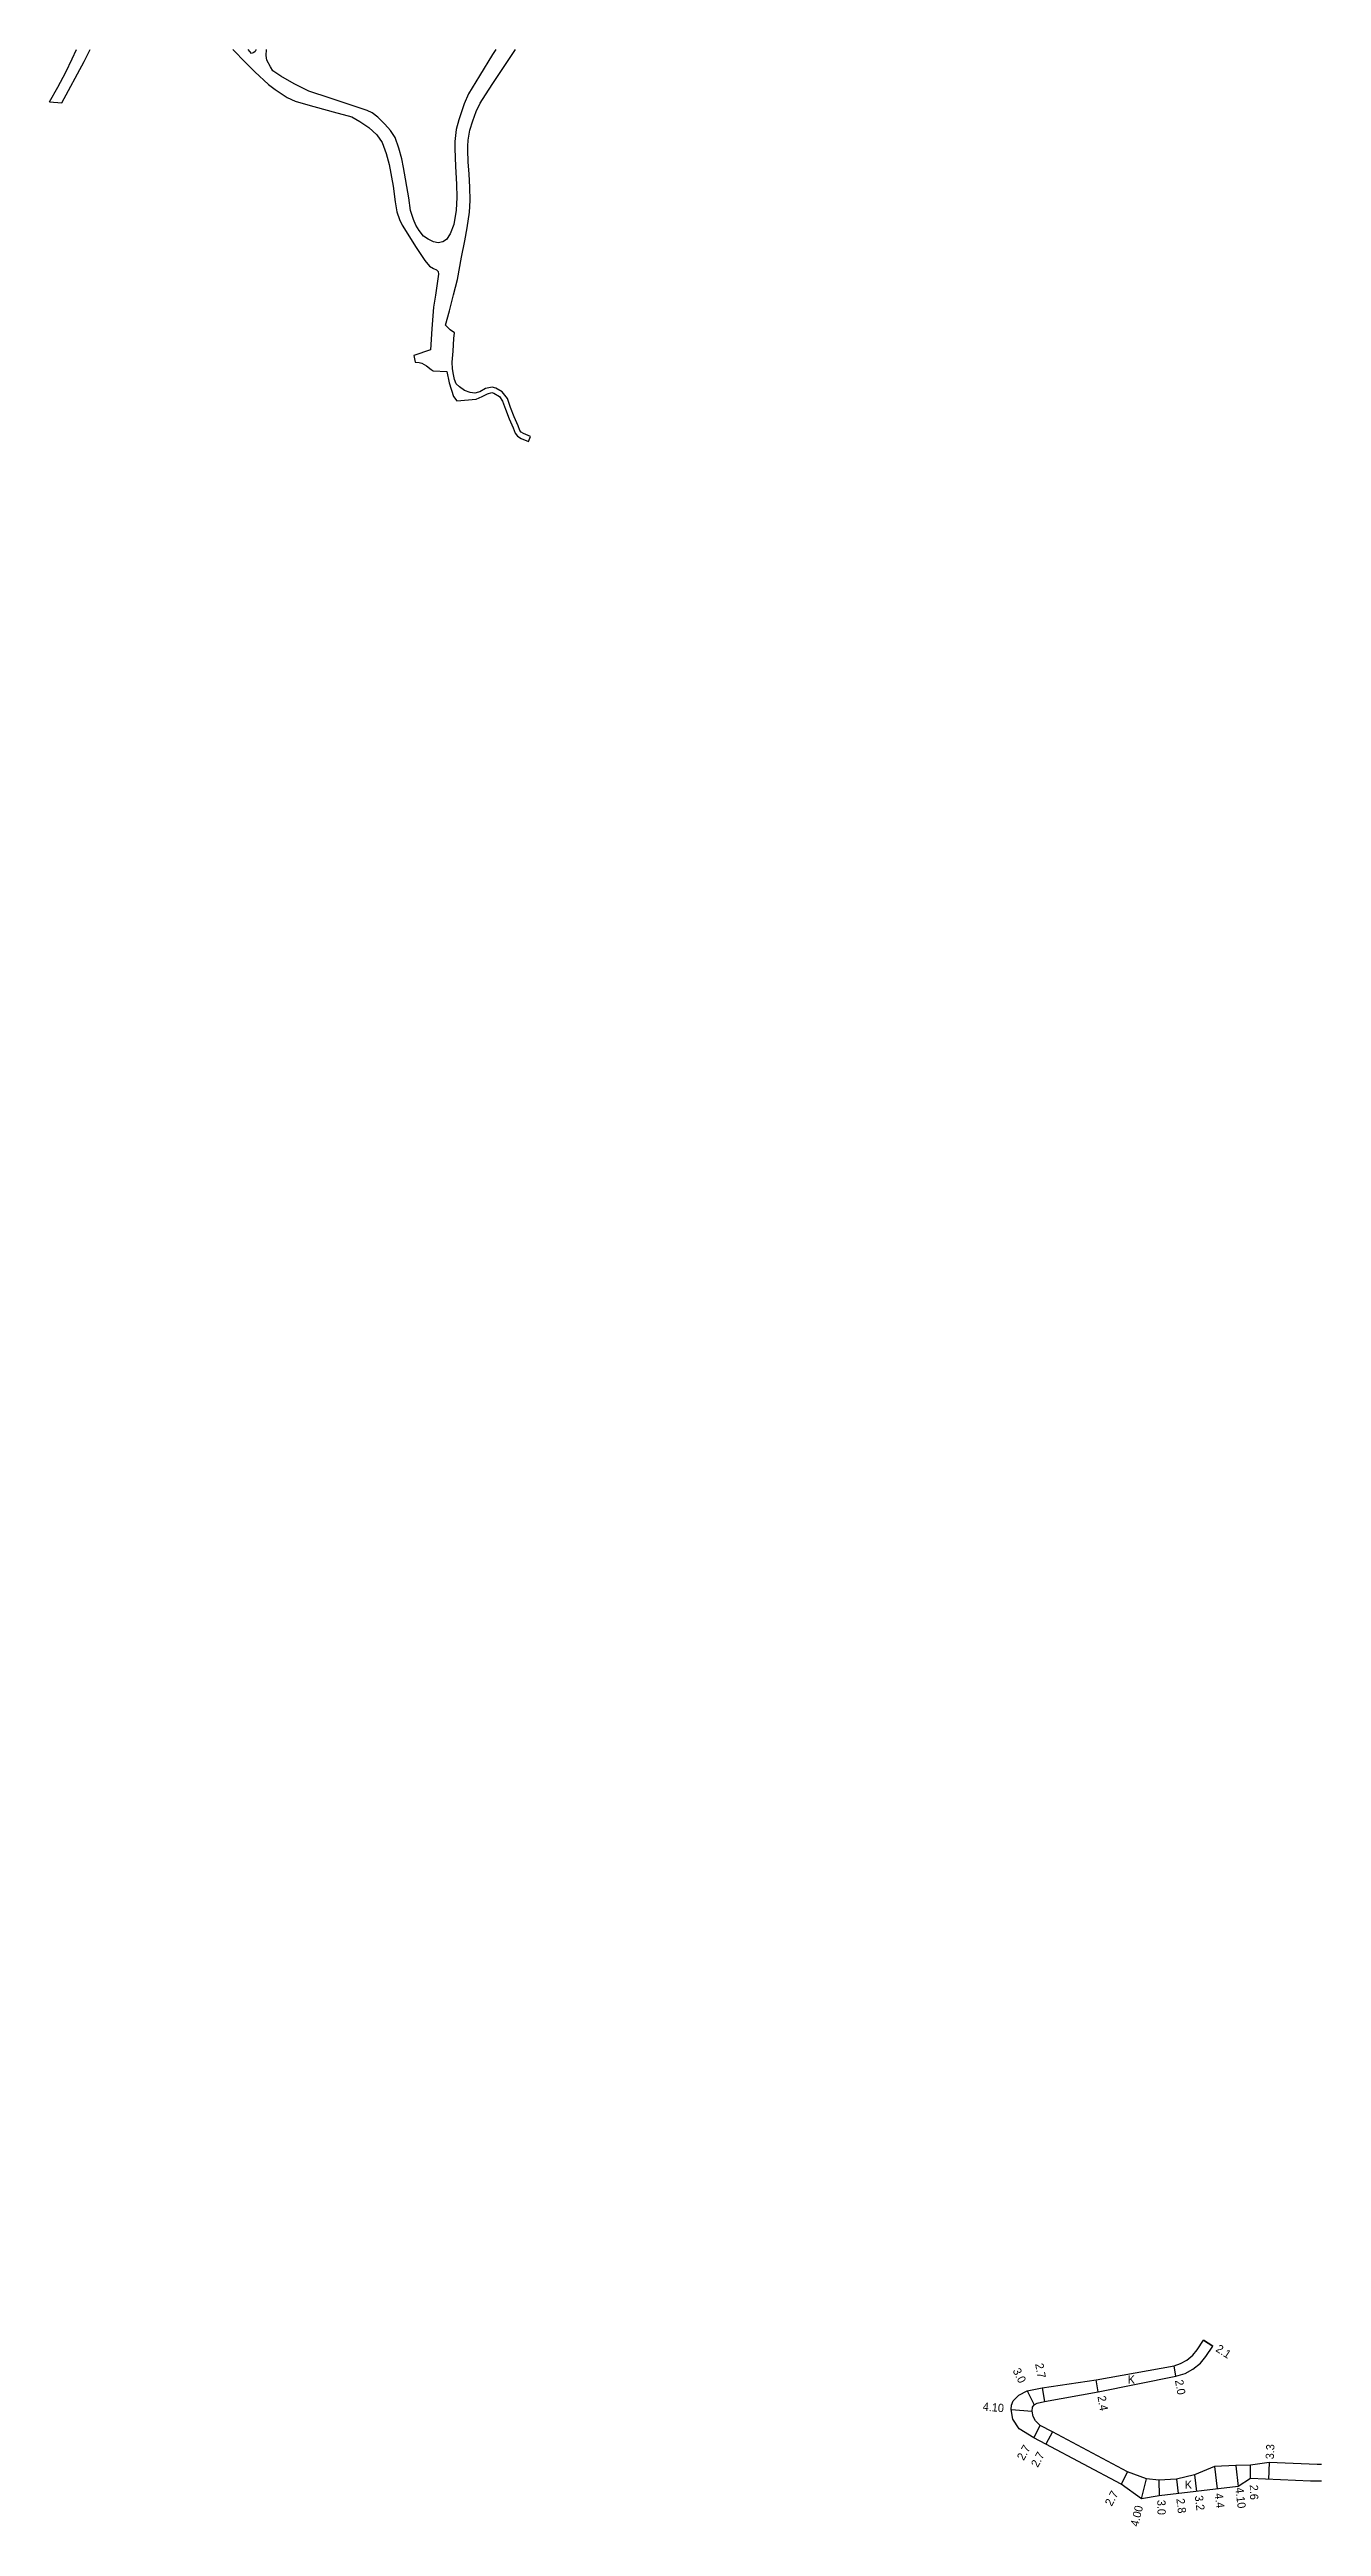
# Model space of a CAD drawing. Header units: metres. Extents: x 0 to 4000, y -99000 to -96000.
# Drawn here: x 3753.8 to 4000, y -98879.3 to -98400 of the extents above; entities that cross this region are included whole.
import ezdxf

# ---------------------------------------------------------------- set-up
doc = ezdxf.new("R2010")
doc.units = ezdxf.units.M
doc.header["$LTSCALE"] = 2.5
for name, color, linetype in [('幅員', 7, 'Continuous'), ('舗装', 7, 'Continuous'), ('道路', 7, 'Continuous')]:
    doc.layers.add(name, color=color, linetype=linetype)
doc.styles.get("Standard").update_dxf_attribs({"font": ''})
doc.styles.get('Standard').set_extended_font_data('@MS PGothic')

msp = doc.modelspace()

# ---------------------------------------------------------------- texts
at = {"layer": '幅員'}
for s, rotation, p in [('2.1', 326.9329, (3979.4, -98845.33)), ('3.0', 296.5937, (3940.19, -98849.18)), ('2.7', 280.2585, (3944.58, -98847.89)), ('2.0', 280.055, (3971.64, -98851.09)), ('4.10', 355.1295, (3934.41, -98856.89)), ('2.4', 280.055, (3956.65, -98854.19)), ('2.7', 61.9982, (3942.38, -98866.69)), ('2.7', 61.9982, (3945.1, -98868.02)), ('3.3', 87.4785, (3990.78, -98866.35)), ('2.7', 61.9982, (3959.4, -98875.54)), ('4.00', 76.3418, (3964.53, -98879.46)), ('3.0', 270.9651, (3968.22, -98874.2)), ('2.8', 276.7778, (3971.91, -98873.99)), ('3.2', 276.7778, (3975.48, -98873.42)), ('4.4', 276.7778, (3979.33, -98872.98)), ('4.10', 276.7778, (3983.32, -98871.86)), ('2.6', 270.9613, (3986.13, -98871.28))]:
    msp.add_text(s, height=1.6, rotation=rotation, dxfattribs=at).set_placement(p)
at = {"layer": '舗装'}
for p in [(3962.5, -98851.68), (3973.56, -98872.04)]:
    msp.add_text('K', height=1.6, dxfattribs=at).set_placement(p)

# ---------------------------------------------------------------- linework, layer by layer
at = {"layer": '幅員'}
for points in [[(3978.96, -98844.42), (3977.2, -98843.27)], [(3956.8, -98853.29), (3956.39, -98850.93)], [(3971.81, -98850.22), (3971.46, -98848.25)], [(3939.95, -98856.67), (3944.03, -98857.02)], [(3943.05, -98853.11), (3944.39, -98855.79)], [(3945.93, -98852.51), (3946.41, -98855.17)], [(3944.32, -98862.16), (3945.59, -98859.77)], [(3947.92, -98861.01), (3946.65, -98863.4)], [(3962.47, -98868.75), (3961.21, -98871.14)], [(3965.18, -98873.98), (3966.13, -98870.1)], [(3968.54, -98870.4), (3968.59, -98873.4)], [(3971.96, -98870.18), (3972.29, -98872.96)], [(3975.42, -98869.37), (3975.79, -98872.54)], [(3979.27, -98867.7), (3979.79, -98872.07)], [(3983.42, -98867.6), (3983.9, -98871.58)], [(3986.28, -98870.06), (3986.24, -98867.46)], [(3989.91, -98866.92), (3989.77, -98870.21)]]:
    msp.add_lwpolyline(points, dxfattribs=at)
at = {"layer": '道路'}
for points in [[(3753.83, -98410.13), (3755.44, -98407.29), (3756.96, -98404.4), (3758.21, -98401.78), (3759.07, -98400)], [(3756.24, -98410.34), (3760.56, -98402.32), (3761.7, -98400)], [(3789.33, -98400), (3791.82, -98402.6), (3793.54, -98404.29), (3796.22, -98406.76), (3797.5, -98407.71), (3799.82, -98409.3), (3801.38, -98409.98), (3803.83, -98410.71), (3808.72, -98412.03), (3812.32, -98413.02), (3813.89, -98413.92), (3815.62, -98415.1), (3817.18, -98416.48), (3818.23, -98417.98), (3818.97, -98420.13), (3819.55, -98422.27), (3820.31, -98426.44), (3820.73, -98429.49), (3821.05, -98431.4), (3821.58, -98432.91), (3822.11, -98433.97), (3823.52, -98436.26), (3824.66, -98438.13), (3826.48, -98440.84), (3827.36, -98441.94), (3828.12, -98442.39), (3828.7, -98442.6), (3829.05, -98442.95), (3829.12, -98443.44), (3828.55, -98447.52), (3828.17, -98449.84), (3827.82, -98454.05), (3827.58, -98458.1)], [(3792.95, -98400.79), (3792.29, -98400)], [(3793.74, -98400), (3793.74, -98400.09), (3793.65, -98400.4), (3793.39, -98400.56), (3792.95, -98400.79)], [(3797.03, -98404.1), (3796.59, -98403.37), (3795.91, -98402.03), (3795.79, -98401.16), (3795.85, -98400)], [(3840.21, -98400), (3839.56, -98400.95), (3837.05, -98405.12), (3834.9, -98408.59), (3834.05, -98410.49), (3833.05, -98413.58), (3832.54, -98415.45), (3832.28, -98417.78), (3832.26, -98419.12), (3832.39, -98422.64), (3832.61, -98426.05), (3832.67, -98428.64), (3832.55, -98431.08), (3832.07, -98433.85), (3831.35, -98435.67), (3830.63, -98436.76), (3829.93, -98437.24), (3829.07, -98437.38), (3828.13, -98437.2), (3827.14, -98436.72), (3826.24, -98436.09), (3825.36, -98435), (3824.73, -98433.97), (3824.25, -98432.9), (3823.69, -98431.13), (3823.34, -98428.73), (3822.33, -98422.83), (3822.04, -98421.16), (3821.44, -98419.1), (3820.7, -98417), (3819.85, -98415.67), (3818.75, -98414.43), (3817.36, -98413.08), (3816.3, -98412.28), (3815.28, -98411.78), (3813.01, -98411), (3808.16, -98409.43), (3803.99, -98408.05), (3801.18, -98406.65), (3798.6, -98405.13), (3797.03, -98404.1)], [(3831.92, -98458.35), (3832.05, -98455.93), (3832.18, -98454.8), (3831.39, -98454.24), (3830.49, -98453.32), (3831.25, -98450.55), (3831.99, -98447.49), (3832.81, -98444.5), (3833.59, -98440.18), (3834.18, -98437.03), (3834.69, -98434.49), (3835.09, -98431.49), (3835.26, -98429.24), (3835.18, -98426.64), (3835.03, -98424.15), (3834.83, -98421.72), (3834.77, -98419.48), (3834.81, -98418.68), (3834.85, -98417.53), (3835.19, -98415.6), (3835.73, -98413.8), (3836.39, -98412), (3837.19, -98410.4), (3838.19, -98408.75), (3839.64, -98406.54), (3843.99, -98400)], [(3753.83, -98410.13), (3756.24, -98410.34)], [(3827.58, -98458.1), (3824.37, -98459.2)], [(3846.89, -98474.86), (3845.55, -98474.33), (3845.1, -98474.05), (3844.87, -98473.74), (3844.52, -98472.8), (3843.74, -98471.08), (3843.05, -98469.26), (3842.45, -98467.56), (3841.42, -98466.27), (3840.22, -98465.55), (3839.48, -98465.31), (3838.2, -98465.62), (3837.14, -98466.22), (3836.87, -98466.33), (3836.12, -98466.5), (3835.22, -98466.38), (3834.16, -98466), (3833.17, -98465.28), (3832.55, -98464.7), (3832.22, -98463.87), (3832, -98462.86), (3831.79, -98461.77), (3831.78, -98460.5), (3831.92, -98458.35)], [(3824.37, -98459.2), (3824.6, -98460.53)], [(3846.5, -98475.83), (3846.89, -98474.86)], [(4000, -98870.56), (3997.9, -98870.57), (3986.28, -98870.06), (3983.9, -98871.58), (3968.59, -98873.4), (3965.18, -98873.98), (3961.21, -98871.14), (3946.65, -98863.4), (3944.32, -98862.16), (3941.49, -98860.41), (3940.29, -98858.55), (3939.95, -98856.67), (3940.01, -98855.88), (3940.32, -98855.02), (3941.45, -98853.89), (3943.05, -98853.11), (3945.93, -98852.51), (3956.39, -98850.93), (3971.46, -98848.25), (3972.74, -98847.8), (3973.94, -98847.17), (3975.08, -98846.21), (3975.96, -98845.18), (3977.2, -98843.27)], [(4000, -98867.33), (3999.17, -98867.33), (3989.91, -98866.92), (3986.24, -98867.46), (3983.41, -98867.51), (3979.27, -98867.7), (3975.42, -98869.37), (3971.96, -98870.18), (3968.54, -98870.4), (3966.13, -98870.1), (3962.47, -98868.75), (3947.92, -98861.01), (3945.59, -98859.77), (3944.64, -98858.9), (3944.21, -98858.04), (3944.03, -98857.02), (3944.1, -98856.22), (3944.39, -98855.79), (3944.98, -98855.5), (3946.41, -98855.17), (3956.8, -98853.29), (3971.81, -98850.22), (3973.59, -98849.73), (3975.12, -98848.92), (3976.56, -98847.71), (3977.64, -98846.44), (3978.96, -98844.42)], [(3977.2, -98843.27), (3978.96, -98844.42)]]:
    msp.add_lwpolyline(points, dxfattribs=at)
at = {"layer": '道路', "flags": 128}
msp.add_lwpolyline([(3824.6, -98460.53), (3825.39, -98460.57), (3825.91, -98460.68), (3826.78, -98461.21), (3827.72, -98461.95), (3828.08, -98462.16), (3830.73, -98462.32), (3831.19, -98464.49), (3832, -98467.12), (3832.63, -98467.97), (3836.38, -98467.64), (3837.59, -98467.17), (3838.58, -98466.6), (3839.44, -98466.39), (3839.85, -98466.53), (3840.9, -98467.14), (3841.52, -98468.05), (3842.07, -98469.62), (3842.78, -98471.48), (3843.55, -98473.2), (3843.95, -98474.24), (3844.37, -98474.82), (3845.08, -98475.26), (3846.5, -98475.83)], dxfattribs=at)

msp.set_redraw_order([(e.dxf.handle, doc.entitydb.next_handle()) for e in msp.query("TEXT MTEXT ATTDEF DIMENSION ARC_DIMENSION")])  # texts and dimensions are drawn at this point

doc.saveas('drawing.dxf')
